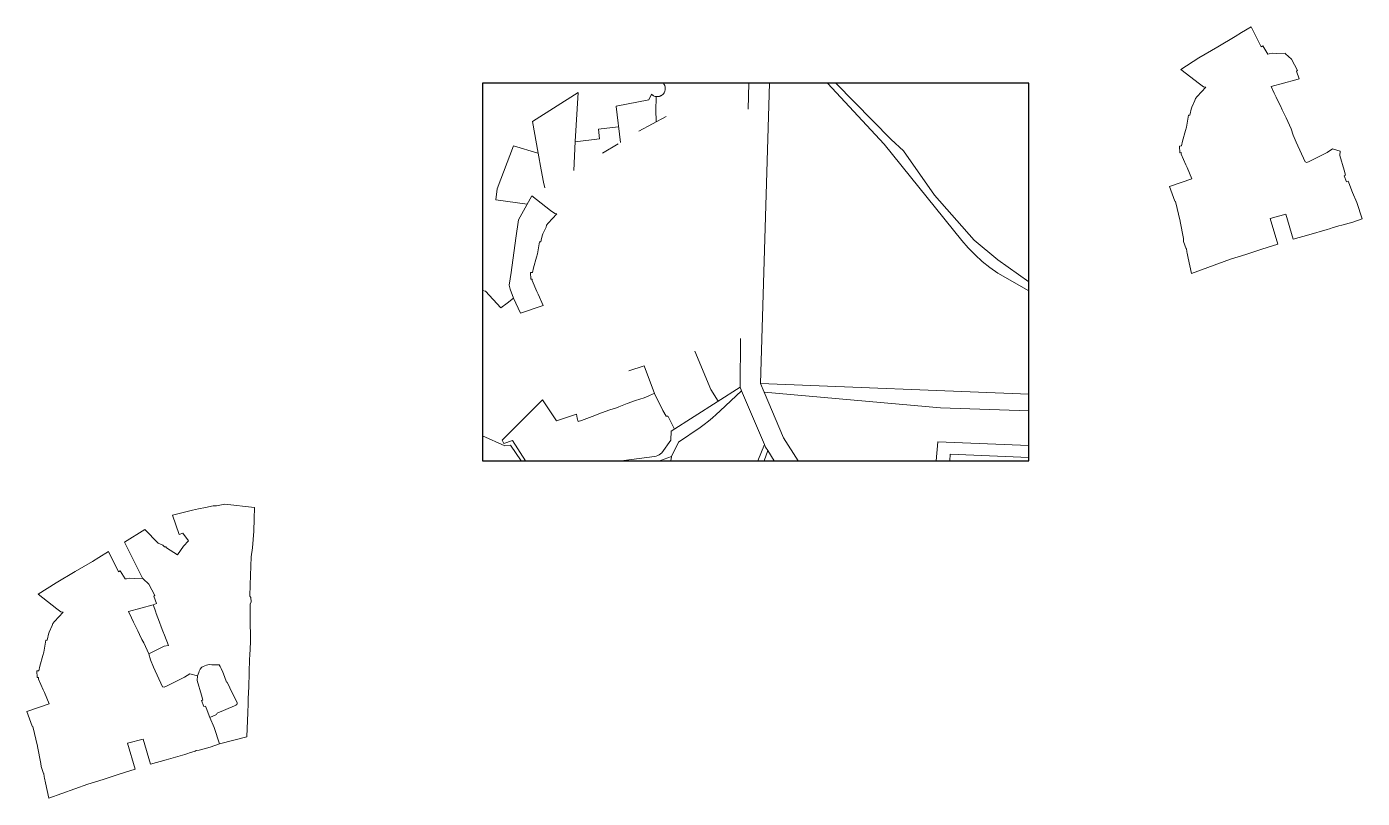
# Model space of a CAD drawing. Header units: millimetres. Extents: x -3245 to 2970, y 1153 to 3965.
# Drawn here: x -2158 to -779, y 1187 to 1984 of the extents above; entities that cross this region are included whole.
import ezdxf

# ---------------------------------------------------------------- set-up
doc = ezdxf.new("R2010")
doc.units = ezdxf.units.MM
doc.linetypes.add('ACAD_ISO02W100', pattern=[15, 12, -3])
doc.layers.add('FONDO_MANAGUA', color=8, linetype='ACAD_ISO02W100')

msp = doc.modelspace()

# ---------------------------------------------------------------- linework, layer by layer
at = {"color": 7, "lineweight": 20, "ltscale": 0.5, "elevation": 425.7391, "flags": 128}
msp.add_lwpolyline([(-858.0979, 1955.8782), (-851.9413, 1950.2557), (-846.0097, 1938.4429), (-846.8368, 1937.7979), (-844.1388, 1930.0996), (-847.5921, 1928.8731), (-872.9557, 1922.1421), (-870.1079, 1915.3313), (-867.9353, 1910.9219), (-865.8418, 1906.6731), (-863.5688, 1902.06), (-861.626, 1898.1171), (-859.177, 1893.1468), (-857.4016, 1889.5434), (-852.2417, 1878.1673), (-850.2133, 1871.9489), (-847.3084, 1864.493), (-838.0921, 1844.1067), (-836.3546, 1843.6847), (-833.9148, 1844.7102), (-815.1289, 1853.9843), (-809.6667, 1857.5661), (-801.685, 1855.3855), (-802.2858, 1850.6246), (-797.6323, 1835.457), (-796.2541, 1830.4399), (-797.8003, 1829.8775), (-795.3254, 1823.6749), (-793.5623, 1824.1605), (-792.8882, 1822.4173), (-789.1004, 1812.6224), (-784.7598, 1802.2037), (-778.9725, 1785.3427), (-788.7615, 1781.8722), (-800.265, 1778.8663), (-803.1394, 1778.244), (-804.2294, 1777.8549), (-805.3194, 1777.4659), (-809.0552, 1776.2125), (-812.791, 1774.9591), (-815.0673, 1774.1954), (-834.2294, 1768.8266), (-850.389, 1764.3718), (-857.9009, 1790.2198), (-874.1737, 1785.8079), (-866.3196, 1759.1632), (-882.6325, 1753.9052), (-899.2396, 1748.4909), (-915.1685, 1743.5881), (-955.342, 1728.9818), (-958.7973, 1744.8437), (-959.7528, 1749.7571), (-960.2214, 1751.2241), (-960.6097, 1754.5489), (-960.8465, 1754.4694), (-963.4179, 1761.8404), (-963.5866, 1764.988), (-967.0419, 1782.4422), (-967.1621, 1782.7808), (-971.7416, 1803.2833), (-972.4837, 1803.4775), (-978.1754, 1818.651), (-954.8512, 1826.6501), (-959.7972, 1838.2834), (-960.4907, 1839.6437), (-961.1488, 1841.1416), (-966.0812, 1852.2293), (-966.1469, 1853.9039), (-967.4242, 1853.6814), (-967.8846, 1860.5747), (-965.6894, 1860.6445), (-964.7131, 1865.4735), (-961.4774, 1876.6454), (-960.6549, 1879.9536), (-958.5516, 1892.3805), (-957.129, 1892.3498), (-956.6572, 1893.9187), (-955.6301, 1898.5034), (-954.9641, 1900.7258), (-951.7408, 1907.5733), (-951.254, 1909.499), (-949.6149, 1911.6957), (-940.5799, 1921.3559), (-942.773, 1921.764), (-946.9772, 1924.8181), (-966.4084, 1939.7802), (-947.6428, 1951.5156), (-928.2668, 1963.1752), (-910.1084, 1973.6704), (-903.6785, 1977.8168), (-893.5825, 1983.8583), (-883.2918, 1962.9832), (-881.7109, 1963.9646), (-876.5345, 1955.6257), (-875.1748, 1955.909), (-871.9371, 1956.3507), (-867.0705, 1956.1629), (-858.5418, 1956.3999)], close=True, dxfattribs=at)
msp.add_lwpolyline([(-1687.256, 1925.3712), (-1687.256, 1535.3712), (-1123.256, 1535.3712), (-1123.256, 1925.3712)], close=True)
at = {"color": 1, "lineweight": 9, "elevation": 425.7391}
for points in [[(-1508.0323, 1885.4), (-1508.042, 1887.3703), (-1508.3266, 1896.5072), (-1508.0271, 1911.6166), (-1507.7753, 1911.5981), (-1507.5535, 1911.5799), (-1507.3204, 1911.5671), (-1507.0879, 1911.563), (-1506.8813, 1911.5635), (-1506.6272, 1911.5733), (-1506.3668, 1911.5921), (-1506.0999, 1911.6153), (-1505.956, 1911.6342), (-1505.8292, 1911.6508), (-1505.6818, 1911.6751), (-1505.4524, 1911.7154), (-1505.2776, 1911.7546), (-1505.0037, 1911.8234), (-1504.6859, 1911.9031), (-1504.6058, 1911.9232), (-1504.1806, 1912.075), (-1503.8102, 1912.2104), (-1503.4996, 1912.3597), (-1503.3017, 1912.4578), (-1503.1185, 1912.5487), (-1502.842, 1912.6869), (-1502.5896, 1912.8532), (-1502.2739, 1913.0613), (-1501.9681, 1913.2669), (-1501.8011, 1913.4022), (-1501.2947, 1913.8329), (-1500.512, 1914.66), (-1499.8554, 1915.6), (-1499.0629, 1917.2998), (-1498.7331, 1918.6078), (-1498.6296, 1920.273), (-1498.7883, 1921.6438), (-1499.0515, 1922.6046), (-1499.2162, 1923.049), (-1499.4038, 1923.4782), (-1499.5959, 1923.9176), (-1499.8193, 1924.2614), (-1500.0649, 1924.6391), (-1500.3169, 1925.0269), (-1500.4201, 1925.2034), (-1500.582, 1925.3736)], [(-1593.2575, 1835.3418), (-1591.5809, 1865.3577), (-1588.5724, 1915.7839), (-1635.7866, 1886.0066), (-1630.0987, 1853.1727), (-1626.7681, 1835.9731), (-1624.2747, 1823.0968), (-1623.2107, 1817.4202)], [(-1508.0392, 1911.6214), (-1509.0859, 1911.8385), (-1510.1862, 1912.2064), (-1510.8375, 1912.5276), (-1511.2232, 1912.7357), (-1511.6168, 1912.9881), (-1511.9803, 1913.2413), (-1512.3082, 1913.4964), (-1512.5979, 1913.7549), (-1512.8937, 1914.0268), (-1515.6926, 1908.368), (-1549.3864, 1901.8332), (-1549.3704, 1901.57), (-1549.4835, 1901.5576), (-1545.0423, 1864.3633)], [(-1526.1284, 1875.7953), (-1497.6343, 1890.9188)], [(-1546.9582, 1880.4088), (-1547.199, 1880.3612), (-1567.6204, 1878.1422), (-1566.749, 1867.8246), (-1591.5979, 1865.0643)], [(-1563.6474, 1853.0921), (-1547.4129, 1862.9158)], [(-1630.166, 1853.3212), (-1655.4484, 1860.6915), (-1672.3019, 1816.2331), (-1673.6674, 1804.9943), (-1641.2143, 1800.3558)], [(-1636.4733, 1809.014), (-1617.0401, 1794.0504), (-1612.8355, 1790.996), (-1610.6423, 1790.5878), (-1619.6781, 1780.9267), (-1621.3174, 1778.7298), (-1621.8042, 1776.8039), (-1625.0279, 1769.9557), (-1625.6939, 1767.7331), (-1626.7211, 1763.1479), (-1627.193, 1761.5788), (-1628.6157, 1761.6096), (-1630.7192, 1749.1815), (-1631.5418, 1745.8729), (-1634.7778, 1734.6999), (-1635.7542, 1729.8704), (-1637.9497, 1729.8006), (-1637.4892, 1722.9066), (-1636.2118, 1723.1291), (-1636.1461, 1721.4543), (-1631.2131, 1710.3655), (-1630.555, 1708.8675), (-1629.8615, 1707.5071), (-1624.9149, 1695.8726), (-1648.2414, 1687.8726), (-1655.3837, 1703.2811), (-1658.9524, 1712.6195), (-1658.8484, 1712.69), (-1660.0278, 1716.9264), (-1657.7381, 1729.899), (-1652.9843, 1765.4783), (-1650.0923, 1784.1422), (-1636.4733, 1809.014), (-1617.0401, 1794.0504), (-1612.8355, 1790.996), (-1610.6423, 1790.5878)], [(-1655.5562, 1703.5192), (-1662.0168, 1698.2227), (-1668.4195, 1693.2839), (-1684.3359, 1710.6786), (-1687.2612, 1711.258)], [(-1444.1955, 1596.8388), (-1451.6781, 1608.875), (-1468.231, 1648.6486)], [(-1625.4069, 1598.2156), (-1610.8334, 1576.6335), (-1590.4209, 1583.6083), (-1589.5645, 1579.2913), (-1588.5248, 1575.8497), (-1585.2765, 1576.8434), (-1574.0367, 1581.1634), (-1564.394, 1584.9135), (-1556.0354, 1587.8547), (-1549.208, 1590.1993), (-1546.7706, 1591.1823), (-1538.2025, 1594.6379), (-1529.3116, 1597.5325), (-1520.3726, 1600.4237), (-1515.7763, 1602.3865), (-1511.2275, 1604.3934), (-1509.8878, 1604.9845), (-1520.4539, 1633.6056)], [(-1536.3845, 1628.397), (-1520.4539, 1633.6056)], [(-1509.8045, 1604.8154), (-1501.1462, 1587.228), (-1497.7386, 1581.3017), (-1497.5233, 1581.4055), (-1497.3366, 1581.4677), (-1497.1821, 1581.5006), (-1496.9975, 1581.5219), (-1496.8423, 1581.5222), (-1496.6839, 1581.5089), (-1496.5469, 1581.4847), (-1496.4353, 1581.4558), (-1496.3392, 1581.4246), (-1496.2224, 1581.3767), (-1496.117, 1581.3245), (-1496.0137, 1581.2637), (-1495.8797, 1581.1691), (-1495.7738, 1581.0792), (-1489.2562, 1568.1595)], [(-1625.4069, 1598.2156), (-1666.5954, 1556.8748), (-1666.9716, 1556.5489), (-1665.3617, 1553.0725), (-1656.5079, 1556.4179), (-1642.8391, 1535.3961)], [(-1687.256, 1561.2519), (-1664.482, 1550.8071), (-1658.5017, 1551.6471), (-1647.346, 1535.3204)]]:
    msp.add_lwpolyline(points, dxfattribs=at)
at = {"color": 7, "lineweight": 20, "ltscale": 0.5, "flags": 128}
msp.add_lwpolyline([(-2057.2152, 1451.3166), (-2038.406, 1414.0345), (-2037.9651, 1413.5128), (-2031.8085, 1407.8902), (-2025.8769, 1396.0775), (-2026.704, 1395.4324), (-2024.006, 1387.7341), (-2027.4593, 1386.5077), (-2025.9109, 1381.8852), (-2024.8115, 1379.0464), (-2024.2029, 1377.4751), (-2022.4918, 1372.9323), (-2020.8286, 1368.4975), (-2019.109, 1363.9124), (-2017.4411, 1359.4529), (-2015.7925, 1355.0277), (-2011.8059, 1344.5333), (-2015.9711, 1343.7864), (-2032.1089, 1335.8018), (-2030.0805, 1329.5834), (-2027.1756, 1322.1275), (-2017.9593, 1301.7412), (-2016.2218, 1301.3192), (-2013.782, 1302.3447), (-1994.9961, 1311.6188), (-1989.5339, 1315.2007), (-1981.5522, 1313.0201), (-1980.4257, 1316.4699), (-1979.8571, 1317.92), (-1978.9591, 1319.9048), (-1977.6194, 1321.6984), (-1977.0551, 1322.2227), (-1975.9314, 1322.8549), (-1972.5413, 1324.0373), (-1969.6233, 1324.7001), (-1966.8901, 1324.6652), (-1959.379, 1324.4676), (-1958.1383, 1322.7349), (-1957.1616, 1320.9031), (-1955.4689, 1317.1155), (-1953.6891, 1312.5759), (-1951.6229, 1306.5517), (-1951.1398, 1306.7573), (-1948.2217, 1300.6043), (-1940.7922, 1285.1725), (-1940.8648, 1284.1907), (-1941.1173, 1283.6615), (-1942.0295, 1282.8628), (-1943.3986, 1282.0579), (-1961.4703, 1274.6216), (-1962.0219, 1273.0909), (-1968.9676, 1270.257), (-1964.627, 1259.8382), (-1958.8397, 1242.9772), (-1930.6638, 1250.0792), (-1929.6864, 1275.3078), (-1929.7086, 1275.567), (-1929.6367, 1277.2763), (-1929.4383, 1281.9889), (-1929.2757, 1289.9042), (-1928.8336, 1301.709), (-1927.8296, 1330.7771), (-1927.6517, 1334.0392), (-1926.8806, 1348.1823), (-1926.8626, 1356.9866), (-1927.1346, 1358.386), (-1927.3299, 1364.2604), (-1927.3757, 1387.3214), (-1926.1204, 1389.4445), (-1926.4555, 1394.0774), (-1927.6279, 1395.5849), (-1927.2501, 1407.1176), (-1926.3356, 1436.2026), (-1925.0528, 1445.3008), (-1923.6543, 1462.6187), (-1923.0182, 1475.4285), (-1922.8617, 1487.1075), (-1953.3982, 1490.4467), (-1962.0242, 1488.6604), (-1965.6411, 1488.8359), (-1973.4585, 1487.2088), (-1980.6072, 1485.7886), (-1986.9591, 1484.2142), (-1989.4565, 1483.4855), (-2007.4366, 1479.3195), (-2000.7452, 1459.0574), (-1996.7593, 1460.4565), (-1990.9253, 1452.6409), (-1996.2927, 1447.2054), (-2002.1742, 1438.2565), (-2013.7316, 1445.4165), (-2014.3562, 1446.2936), (-2015.7247, 1446.3741), (-2016.3306, 1447.1274), (-2017.4029, 1448.2388), (-2019.7531, 1449.2086), (-2022.3184, 1450.1164), (-2035.9307, 1464.1961), (-2057.2152, 1451.3166)], dxfattribs=at)
msp.add_lwpolyline([(-2057.2152, 1451.3166), (-2038.406, 1414.0345), (-2037.9651, 1413.5128), (-2031.8085, 1407.8902), (-2025.8769, 1396.0775), (-2026.704, 1395.4324), (-2024.006, 1387.7341), (-2027.4593, 1386.5077), (-2025.9109, 1381.8852), (-2024.8115, 1379.0464), (-2024.2029, 1377.4751), (-2022.4918, 1372.9323), (-2020.8286, 1368.4975), (-2019.109, 1363.9124), (-2017.4411, 1359.4529), (-2015.7925, 1355.0277), (-2011.8059, 1344.5333), (-2015.9711, 1343.7864), (-2032.1089, 1335.8018), (-2030.0805, 1329.5834), (-2027.1756, 1322.1275), (-2017.9593, 1301.7412), (-2016.2218, 1301.3192), (-2013.782, 1302.3447), (-1994.9961, 1311.6188), (-1989.5339, 1315.2007), (-1981.5522, 1313.0201), (-1980.4257, 1316.4699), (-1979.8571, 1317.92), (-1978.9591, 1319.9048), (-1977.6194, 1321.6984), (-1977.0551, 1322.2227), (-1975.9314, 1322.8549), (-1972.5413, 1324.0373), (-1969.6233, 1324.7001), (-1966.8901, 1324.6652), (-1959.379, 1324.4676), (-1958.1383, 1322.7349), (-1957.1616, 1320.9031), (-1955.4689, 1317.1155), (-1953.6891, 1312.5759), (-1951.6229, 1306.5517), (-1951.1398, 1306.7573), (-1948.2217, 1300.6043), (-1940.7922, 1285.1725), (-1940.8648, 1284.1907), (-1941.1173, 1283.6615), (-1942.0295, 1282.8628), (-1943.3986, 1282.0579), (-1961.4703, 1274.6216), (-1962.0219, 1273.0909), (-1968.9676, 1270.257), (-1964.627, 1259.8382), (-1958.8397, 1242.9772), (-1930.6638, 1250.0792), (-1929.6864, 1275.3078), (-1929.7086, 1275.567), (-1929.6367, 1277.2763), (-1929.4383, 1281.9889), (-1929.2757, 1289.9042), (-1928.8336, 1301.709), (-1927.8296, 1330.7771), (-1927.6517, 1334.0392), (-1926.8806, 1348.1823), (-1926.8626, 1356.9866), (-1927.1346, 1358.386), (-1927.3299, 1364.2604), (-1927.3757, 1387.3214), (-1926.1204, 1389.4445), (-1926.4555, 1394.0774), (-1927.6279, 1395.5849), (-1927.2501, 1407.1176), (-1926.3356, 1436.2026), (-1925.0528, 1445.3008), (-1923.6543, 1462.6187), (-1923.0182, 1475.4285), (-1922.8617, 1487.1075), (-1953.3982, 1490.4467), (-1962.0242, 1488.6604), (-1965.6411, 1488.8359), (-1973.4585, 1487.2088), (-1980.6072, 1485.7886), (-1986.9591, 1484.2142), (-1989.4565, 1483.4855), (-2007.4366, 1479.3195), (-2000.7452, 1459.0574), (-1996.7593, 1460.4565), (-1990.9253, 1452.6409), (-1996.2927, 1447.2054), (-2002.1742, 1438.2565), (-2013.7316, 1445.4165), (-2014.3562, 1446.2936), (-2015.7247, 1446.3741), (-2016.3306, 1447.1274), (-2017.4029, 1448.2388), (-2019.7531, 1449.2086), (-2022.3184, 1450.1164), (-2035.9307, 1464.1961), (-2057.2152, 1451.3166)], dxfattribs=at)
msp.add_lwpolyline([(-2037.9651, 1413.5128), (-2031.8085, 1407.8902), (-2025.8769, 1396.0775), (-2026.704, 1395.4324), (-2024.006, 1387.7341), (-2027.4593, 1386.5077), (-2052.8229, 1379.7766), (-2049.9751, 1372.9659), (-2047.8025, 1368.5565), (-2045.709, 1364.3076), (-2043.436, 1359.6946), (-2041.4932, 1355.7516), (-2039.0443, 1350.7813), (-2037.2688, 1347.1779), (-2032.1089, 1335.8018), (-2030.0805, 1329.5834), (-2027.1756, 1322.1275), (-2017.9593, 1301.7412), (-2016.2218, 1301.3192), (-2013.782, 1302.3447), (-1994.9961, 1311.6188), (-1989.5339, 1315.2007), (-1981.5522, 1313.0201), (-1982.153, 1308.2591), (-1977.4995, 1293.0915), (-1976.1213, 1288.0744), (-1977.6675, 1287.5121), (-1975.1926, 1281.3095), (-1973.4295, 1281.795), (-1972.7554, 1280.0518), (-1968.9676, 1270.257), (-1964.627, 1259.8382), (-1958.8397, 1242.9772), (-1968.6287, 1239.5067), (-1980.1322, 1236.5008), (-1983.0066, 1235.8785), (-1984.0966, 1235.4895), (-1985.1866, 1235.1005), (-1988.9224, 1233.847), (-1992.6582, 1232.5936), (-1994.9345, 1231.8299), (-2014.0966, 1226.4611), (-2030.2562, 1222.0064), (-2037.7681, 1247.8543), (-2054.0409, 1243.4425), (-2046.1868, 1216.7977), (-2062.4997, 1211.5397), (-2079.1068, 1206.1254), (-2095.0358, 1201.2227), (-2135.2092, 1186.6164), (-2138.6645, 1202.4783), (-2139.62, 1207.3916), (-2140.0886, 1208.8587), (-2140.4769, 1212.1835), (-2140.7137, 1212.104), (-2143.2851, 1219.4749), (-2143.4538, 1222.6225), (-2146.9091, 1240.0768), (-2147.0294, 1240.4153), (-2151.6088, 1260.9178), (-2152.3509, 1261.112), (-2158.0426, 1276.2855), (-2134.7184, 1284.2846), (-2139.6644, 1295.918), (-2140.3579, 1297.2783), (-2141.016, 1298.7761), (-2145.9485, 1309.8638), (-2146.0141, 1311.5385), (-2147.2914, 1311.3159), (-2147.7519, 1318.2092), (-2145.5566, 1318.2791), (-2144.5803, 1323.108), (-2141.3446, 1334.2799), (-2140.5221, 1337.5882), (-2138.4188, 1350.015), (-2136.9962, 1349.9843), (-2136.5244, 1351.5533), (-2135.4973, 1356.138), (-2134.8313, 1358.3604), (-2131.608, 1365.2079), (-2131.1212, 1367.1336), (-2129.4821, 1369.3303), (-2120.4472, 1378.9904), (-2122.6402, 1379.3986), (-2126.8444, 1382.4526), (-2146.2757, 1397.4148), (-2127.51, 1409.1501), (-2108.134, 1420.8098), (-2089.9756, 1431.3049), (-2083.5457, 1435.4513), (-2073.4497, 1441.4929), (-2063.159, 1420.6178), (-2061.5781, 1421.5992), (-2056.4017, 1413.2602), (-2055.042, 1413.5436), (-2051.8043, 1413.9852), (-2046.9377, 1413.7975), (-2038.409, 1414.0344)], close=True, dxfattribs=at)
at = {"layer": 'FONDO_MANAGUA', "color": 1, "linetype": 'ByBlock', "lineweight": 9}
for p, q in [((-1412.2628, 1925.3712, 425.7391), (-1413.0594, 1898.7068, 425.7391)), ((-1391.2144, 1925.3712, 425.7391), (-1400.472, 1615.2652, 425.7391)), ((-1331.2562, 1925.3712, 425.7391), (-1272.6897, 1862.3736, 425.7391)), ((-1322.5256, 1925.3712, 425.7391), (-1265.3083, 1867.4653, 425.7391)), ((-1272.6897, 1862.3736, 425.7391), (-1192.3894, 1762.8253, 425.7391)), ((-1252.7209, 1855.5468, 425.7391), (-1265.3083, 1867.4653, 425.7391)), ((-1220.8321, 1809.7136, 425.7391), (-1252.7209, 1855.5468, 425.7391)), ((-1179.8995, 1763.3704, 425.7391), (-1220.8321, 1809.7136, 425.7391)), ((-1185.8431, 1755.2122, 425.7391), (-1192.3894, 1762.8253, 425.7391)), ((-1178.8318, 1748.025, 425.7391), (-1185.8431, 1755.2122, 425.7391)), ((-1155.197, 1743.1363, 425.7391), (-1179.8995, 1763.3704, 425.7391)), ((-1171.3832, 1741.2917, 425.7391), (-1178.8318, 1748.025, 425.7391)), ((-1163.5263, 1735.0404, 425.7391), (-1171.3832, 1741.2917, 425.7391)), ((-1123.256, 1720.1166, 425.7391), (-1155.197, 1743.1363, 425.7391)), ((-1155.2929, 1729.2941, 425.7391), (-1163.5263, 1735.0404, 425.7391)), ((-1155.2929, 1729.2941, 425.7391), (-1123.256, 1711.0108, 425.7391)), ((-1420.8614, 1661.6784, 425.7391), (-1421.3879, 1611.3731, 425.7391)), ((-1400.472, 1615.2652, 425.7391), (-1123.256, 1604.193, 425.7391)), ((-1400.472, 1615.2652, 425.7391), (-1396.699, 1606.3509, 425.7391)), ((-1421.3879, 1611.3731, 425.7391), (-1492.7428, 1565.9394, 425.7391)), ((-1442.0832, 1587.0855, 425.7391), (-1419.8702, 1607.7855, 425.7391)), ((-1421.3879, 1611.3731, 425.7391), (-1419.8702, 1607.7855, 425.7391)), ((-1419.8702, 1607.7855, 425.7391), (-1396.3682, 1552.2556, 425.7391)), ((-1396.699, 1606.3509, 425.7391), (-1214.5887, 1590.0097, 425.7391)), ((-1396.699, 1606.3509, 425.7391), (-1376.6911, 1559.0743, 425.7391)), ((-1442.0832, 1587.0855, 425.7391), (-1445.992, 1583.3204, 425.7391)), ((-1214.5887, 1590.0097, 425.7391), (-1123.256, 1587.0497, 425.7391)), ((-1458.4436, 1572.8373, 425.7391), (-1462.82, 1569.6269, 425.7391)), ((-1454.1774, 1576.1924, 425.7391), (-1458.4436, 1572.8373, 425.7391)), ((-1450.0248, 1579.6881, 425.7391), (-1454.1774, 1576.1924, 425.7391)), ((-1445.992, 1583.3204, 425.7391), (-1450.0248, 1579.6881, 425.7391)), ((-1492.7428, 1565.9394, 425.7391), (-1493.0745, 1556.7806, 425.7391)), ((-1485.1272, 1554.5548, 425.7391), (-1462.82, 1569.6269, 425.7391)), ((-1376.6911, 1559.0743, 425.7391), (-1361.414, 1535.3712, 425.7391)), ((-1502.2173, 1543.5922, 425.7391), (-1493.0745, 1556.7806, 425.7391)), ((-1492.34, 1539.8704, 425.7391), (-1485.1272, 1554.5548, 425.7391)), ((-1403.0805, 1535.3712, 425.7391), (-1396.3682, 1552.2556, 425.7391)), ((-1396.6498, 1535.3712, 425.7391), (-1392.8773, 1545.8332, 425.7391)), ((-1396.3682, 1552.2556, 425.7391), (-1395.1278, 1549.3249, 425.7391)), ((-1395.1278, 1549.3249, 425.7391), (-1392.8773, 1545.8332, 425.7391)), ((-1392.8773, 1545.8332, 425.7391), (-1386.1345, 1535.3712, 425.7391)), ((-1217.3867, 1554.9305, 425.7391), (-1219.0013, 1535.3712, 425.7391)), ((-1123.256, 1551.0158, 425.7391), (-1217.3867, 1554.9305, 425.7391)), ((-1542.5556, 1535.3712, 425.7391), (-1541.6474, 1535.6826, 425.7391)), ((-1541.6474, 1535.6826, 425.7391), (-1509.6411, 1539.653, 425.7391)), ((-1507.9971, 1540.0949, 425.7391), (-1509.6411, 1539.653, 425.7391)), ((-1506.4131, 1540.7191, 425.7391), (-1507.9971, 1540.0949, 425.7391)), ((-1506.4781, 1535.3712, 425.7391), (-1503.5448, 1535.7121, 425.7391)), ((-1504.9098, 1541.5167, 425.7391), (-1506.4131, 1540.7191, 425.7391)), ((-1503.5048, 1542.479, 425.7391), (-1504.9098, 1541.5167, 425.7391)), ((-1503.5448, 1535.7121, 425.7391), (-1492.34, 1539.8704, 425.7391)), ((-1502.2173, 1543.5922, 425.7391), (-1503.5048, 1542.479, 425.7391)), ((-1493.1129, 1535.3712, 425.7391), (-1492.34, 1539.8704, 425.7391)), ((-1204.9156, 1535.3712, 425.7391), (-1204.371, 1542.2176, 425.7391)), ((-1204.371, 1542.2176, 425.7391), (-1123.256, 1538.8256, 425.7391))]:
    msp.add_line(p, q, dxfattribs=at)

doc.saveas('drawing.dxf')
